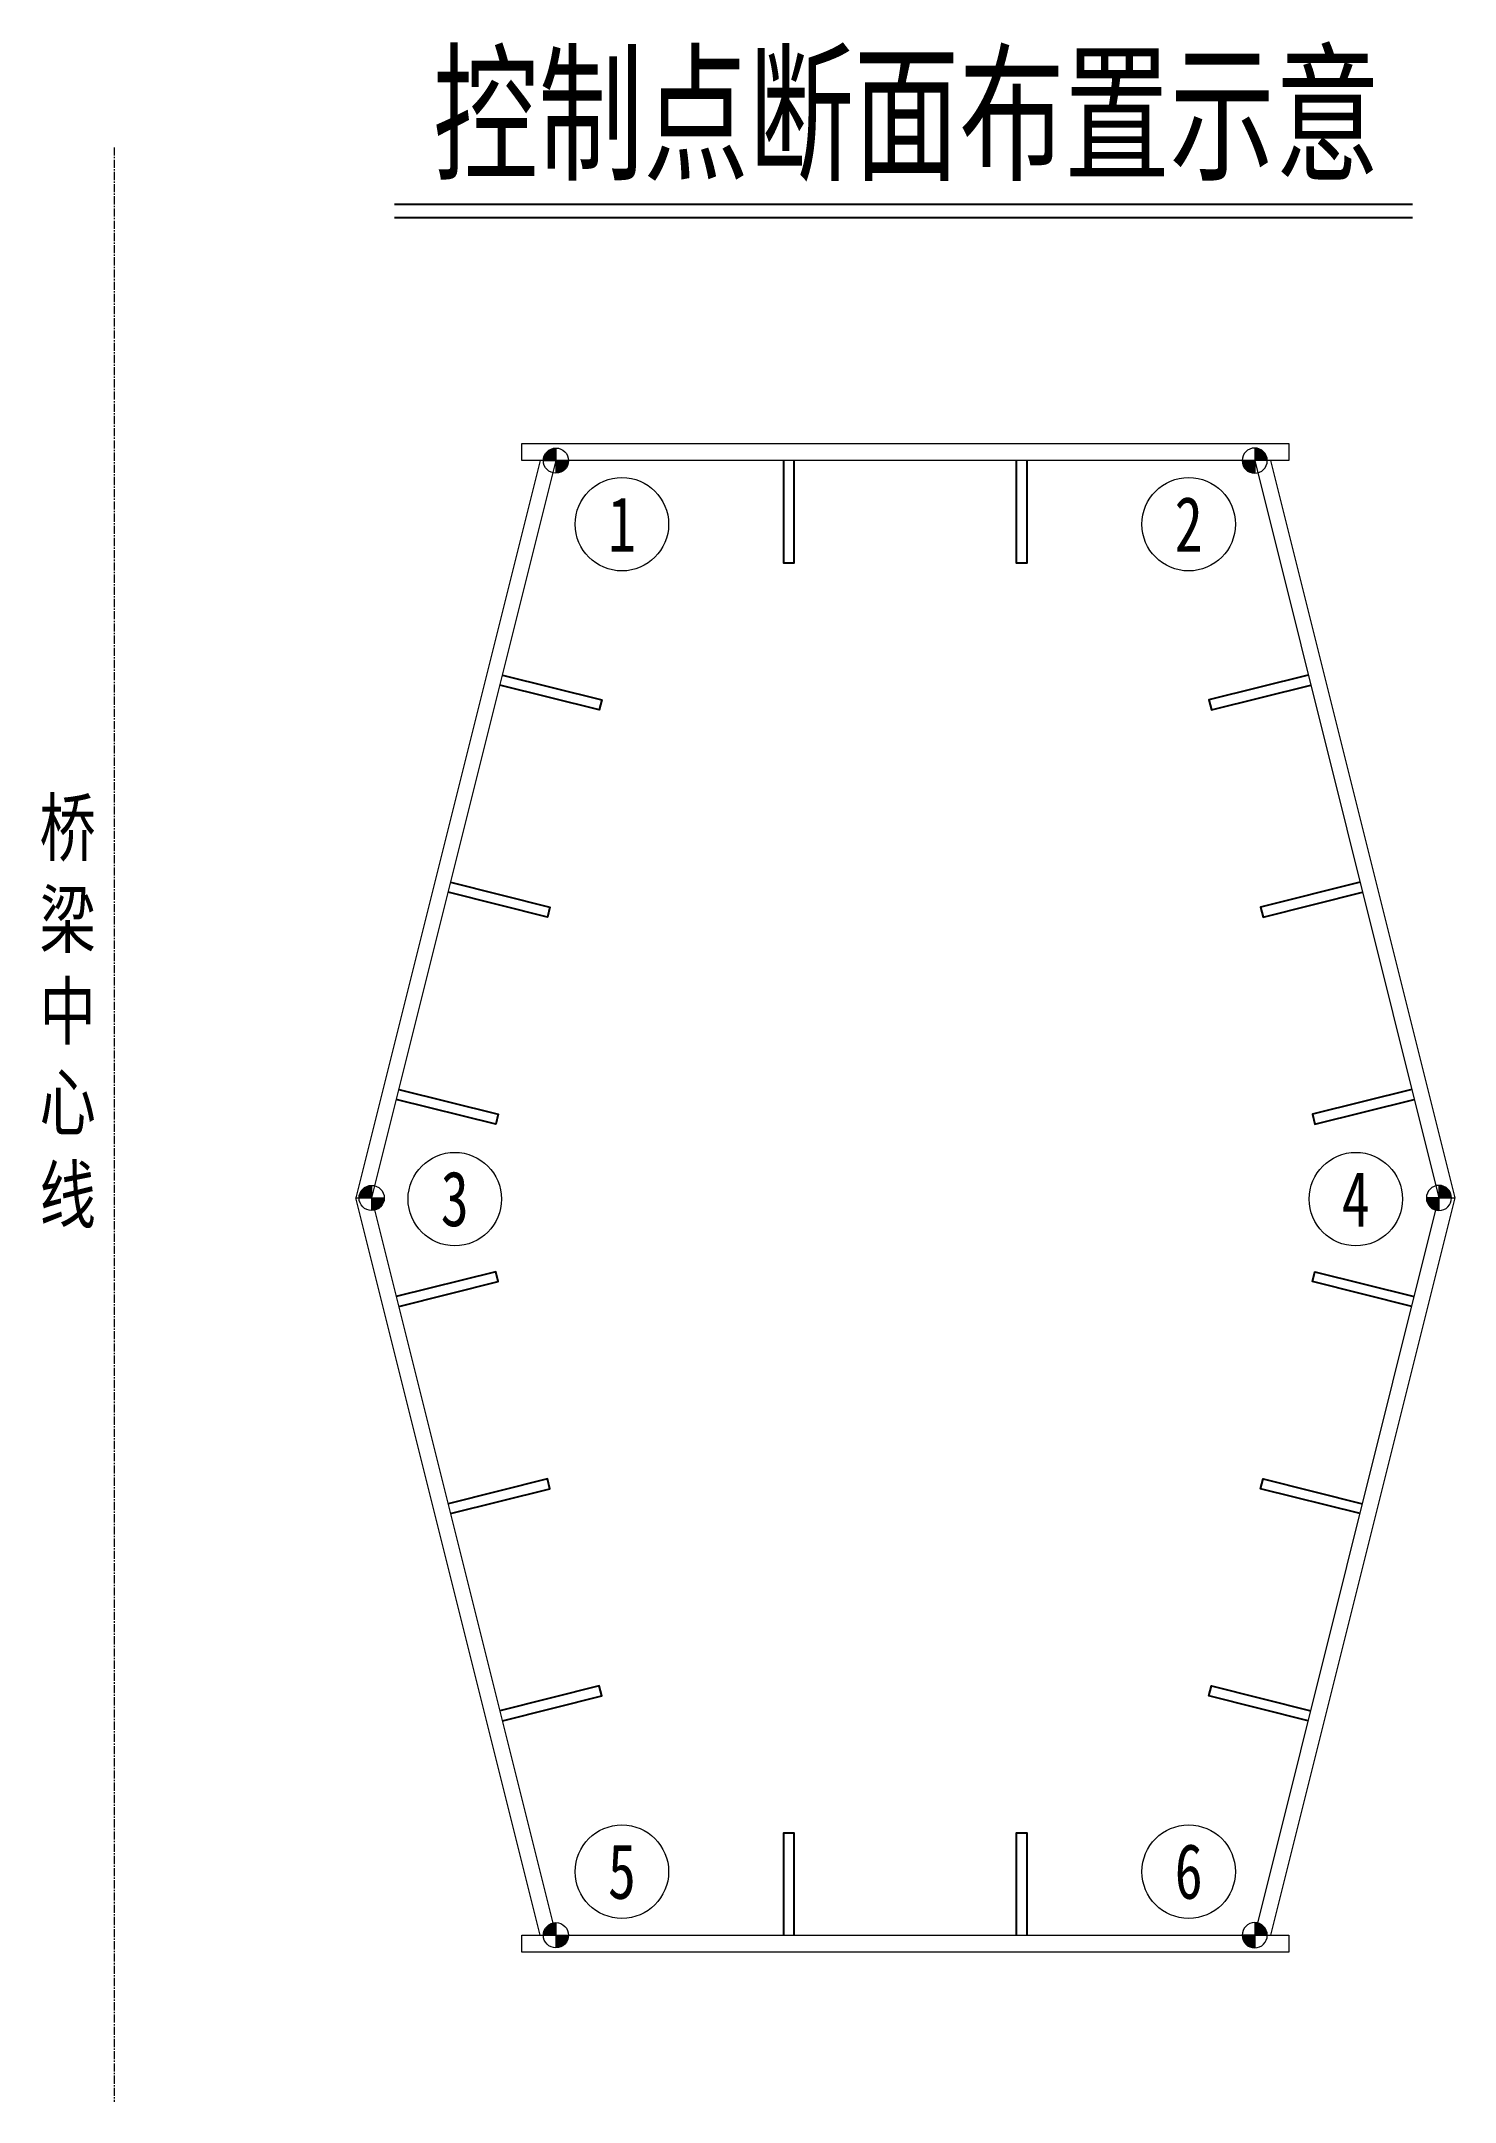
# Model space of a CAD drawing. Header units: millimetres. Extents: x -333068 to 789443, y 114680 to 345248.
# Drawn here: x 297011 to 300322, y 139044 to 143869 of the extents above; entities that cross this region are included whole.
import ezdxf
from ezdxf.enums import TextEntityAlignment as Align

# ---------------------------------------------------------------- set-up
doc = ezdxf.new("R2010")
doc.units = ezdxf.units.MM
doc.linetypes.add('CENTER2', pattern=[28.575, 19.05, -3.175, 3.175, -3.175])
for name, color, linetype, lineweight in [('中心线', 2, 'CENTER2', 15), ('标注线及字体', 2, 'Continuous', 15), ('横隔板', 6, 'CENTER2', 18), ('细实线', 4, 'Continuous', 15), ('钢板粗线', 1, 'Continuous', 25)]:
    doc.layers.add(name, color=color, linetype=linetype, lineweight=lineweight)
doc.styles.add('111', font='', dxfattribs={"width": 0.7})
doc.styles.add('仿宋_GB2312', font='', dxfattribs={"width": 0.75})
doc.styles.get('111').set_extended_font_data('仿宋_GB2312')
doc.styles.get('仿宋_GB2312').set_extended_font_data('仿宋_GB2312')

msp = doc.modelspace()

# ---------------------------------------------------------------- texts
at = {"linetype": 'Continuous', "style": '仿宋_GB2312', "width": 0.75}
for s, p in [('1', (298371.18247, 142738.43469)), ('2', (299698.77449, 142738.43469)), ('桥', (297072.97623, 142029.98535)), ('梁', (297072.97623, 141815.25424)), ('中', (297072.97623, 141600.52313)), ('心', (297072.97623, 141385.79203)), ('线', (297072.97623, 141171.06092)), ('3', (297979.69505, 141158.12631)), ('4', (300090.26192, 141158.12631)), ('5', (298371.18247, 139583.19079)), ('6', (299698.77449, 139583.19079))]:
    msp.add_text(s, height=129.08371, dxfattribs=at).set_placement(p, align=Align.MIDDLE)
at = {"layer": '标注线及字体', "color": 0, "style": '111', "width": 0.7}
msp.add_text('控制点断面布置示意', height=258.167423, dxfattribs=at).set_placement((299037.90903, 143705.03145), align=Align.MIDDLE)

# ---------------------------------------------------------------- blocks, each defined once
blk = doc.blocks.new('11')
at = {"layer": '细实线'}
h = blk.add_hatch(color=256, dxfattribs=at)
h.dxf.hatch_style = 1
h.paths.add_polyline_path([(-29.5, 0), (0, 0), (0, 29.5, 0.414214)])
h = blk.add_hatch(color=256, dxfattribs=at)
h.dxf.hatch_style = 1
h.paths.add_polyline_path([(0, -29.5, 0.414214), (29.5, 0), (0, 0)])
for p, q in [((-29.5, 0), (29.5, 0)), ((0, 29.5), (0, -29.5))]:
    blk.add_line(p, q, dxfattribs=at)
blk.add_circle((0, 0), 29.5, dxfattribs=at)

# ---------------------------------------------------------------- linework, layer by layer
at = {"color": 6}
msp.add_line((297838.74484, 143487.6517), (300223.37452, 143487.6517), dxfattribs=at)
at = {"color": 4}
msp.add_line((297838.74484, 143456.67161), (300223.37452, 143456.67161), dxfattribs=at)
at = {"layer": '中心线'}
msp.add_line((297181.94766, 143620.66212), (297181.94766, 139044.33994), dxfattribs=at)
at = {"layer": '横隔板', "color": 8, "ltscale": 550}
for points in [[(299933.35348, 142887.31274), (298136.60348, 142887.31274), (298136.60348, 142927.31274), (299933.35348, 142927.31274)], [(299933.35348, 139434.31274), (299933.35348, 139394.31274), (298136.60348, 139394.31274), (298136.60348, 139434.31274)]]:
    msp.add_lwpolyline(points, close=True, dxfattribs=at)
for points in [[(298179.49553, 142887.31274), (297747.87053, 141160.81274)], [(298216.60348, 142887.31274), (297784.97848, 141160.81274)], [(299853.35348, 142887.31274), (300284.97848, 141160.81274)], [(299890.46143, 142887.31274), (300322.08643, 141160.81274)], [(298179.49553, 139434.31274), (297747.87053, 141160.81274), (297784.97848, 141160.81274), (298216.60348, 139434.31274)], [(299853.35348, 139434.31274), (300284.97848, 141160.81274), (300322.08643, 141160.81274), (299890.46143, 139434.31274)]]:
    msp.add_lwpolyline(points, dxfattribs=at)
at = {"layer": '细实线'}
for centre in [(298371.18247, 142738.43469), (299698.77449, 142738.43469), (297979.69505, 141158.12631), (300090.26192, 141158.12631), (298371.18247, 139583.19079), (299698.77449, 139583.19079)]:
    msp.add_circle(centre, 109.39843, dxfattribs=at)
at = {"layer": '钢板粗线', "color": 8}
for points in [[(298774.18682, 142887.31274), (298774.18682, 142647.31274), (298750.18682, 142647.31274), (298750.18682, 142887.31274)], [(299319.77015, 142887.31274), (299319.77015, 142647.31274), (299295.77015, 142647.31274), (299295.77015, 142887.31274)], [(298091.05844, 142385.13258), (298323.89264, 142326.92403), (298318.07179, 142303.64061), (298085.23759, 142361.84916)], [(299978.89853, 142385.13258), (299746.06433, 142326.92403), (299751.88518, 142303.64061), (299984.71938, 142361.84916)], [(297969.79063, 141900.06133), (298202.62483, 141841.85278), (298196.80398, 141818.56936), (297963.96978, 141876.77791)], [(300100.16634, 141900.06133), (299867.33214, 141841.85278), (299873.15299, 141818.56936), (300105.98719, 141876.77791)], [(297848.52282, 141414.99008), (298081.35702, 141356.78153), (298075.53616, 141333.49811), (297842.70196, 141391.70666)], [(300221.43415, 141414.99008), (299988.59995, 141356.78153), (299994.42081, 141333.49811), (300227.25501, 141391.70666)], [(297848.52282, 140906.63541), (298081.35702, 140964.84396), (298075.53616, 140988.12738), (297842.70196, 140929.91883)], [(300221.43415, 140906.63541), (299988.59995, 140964.84396), (299994.42081, 140988.12738), (300227.25501, 140929.91883)], [(297969.79063, 140421.56416), (298202.62483, 140479.77271), (298196.80398, 140503.05613), (297963.96978, 140444.84758)], [(300100.16634, 140421.56416), (299867.33214, 140479.77271), (299873.15299, 140503.05613), (300105.98719, 140444.84758)], [(298091.05844, 139936.49291), (298323.89264, 139994.70146), (298318.07179, 140017.98488), (298085.23759, 139959.77633)], [(299978.89853, 139936.49291), (299746.06433, 139994.70146), (299751.88518, 140017.98488), (299984.71938, 139959.77633)], [(298750.18682, 139434.31274), (298750.18682, 139674.31274), (298774.18682, 139674.31274), (298774.18682, 139434.31274)], [(299295.77015, 139434.31274), (299295.77015, 139674.31274), (299319.77015, 139674.31274), (299319.77015, 139434.31274)]]:
    msp.add_lwpolyline(points, dxfattribs=at)

# ---------------------------------------------------------------- block references
at = {"layer": '细实线'}
for p in [(298216.60348, 142887.31274), (297784.97848, 141160.81274), (298216.60348, 139434.31274)]:
    msp.add_blockref('11', p, dxfattribs=at)
at = {"layer": '细实线', "xscale": -1}
for p in [(299853.35348, 142887.31274), (300284.97848, 141160.81274), (299853.35348, 139434.31274)]:
    msp.add_blockref('11', p, dxfattribs=at)

msp.set_redraw_order([(e.dxf.handle, doc.entitydb.next_handle()) for e in msp.query("TEXT MTEXT ATTDEF DIMENSION ARC_DIMENSION")])  # texts and dimensions are drawn at this point

doc.saveas('drawing.dxf')
